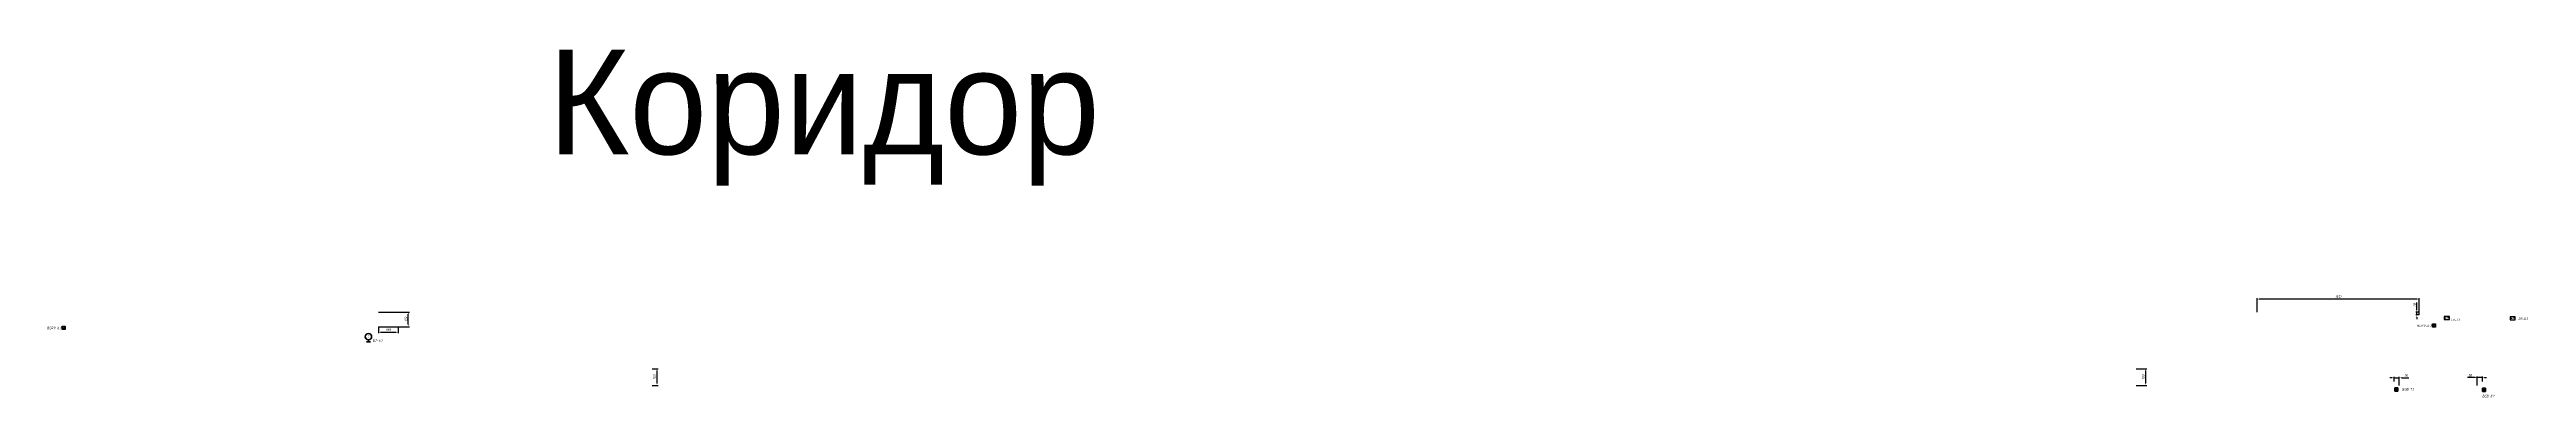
# Model space of a CAD drawing. Header units: millimetres. Extents: x -14867 to 18281, y -44534 to -39091.
# Drawn here: x -5425 to 18281, y -42415 to -39091 of the extents above; entities that cross this region are included whole.
import ezdxf
from ezdxf.enums import TextEntityAlignment as Align

# ---------------------------------------------------------------- set-up
doc = ezdxf.new("R2010")
doc.units = ezdxf.units.MM
doc.header["$PDMODE"] = 34
doc.header["$PDSIZE"] = 25
doc.layers.add('02 ЭОМ и СС', color=7, linetype='Continuous')
doc.layers.add('11 Привязка размеры', color=7, linetype='Continuous')
doc.layers.add('100 noprint', color=1, linetype='Continuous', plot=False)
doc.styles.get("Standard").update_dxf_attribs({"font": 'Ubuntu-R.ttf'})
doc.styles.add('ГОСТ-ISOCPEUR', font='isocpeui.ttf', dxfattribs={"width": 0.8})
doc.dimstyles.new('ISO-25', dxfattribs={"dimtxt": 2.5, "dimasz": 2.5, "dimexe": 1.25, "dimexo": 0.625, "dimtad": 1, "dimtxsty": 'Standard', "dimcen": 2.5, "dimadec": 0, "dimazin": 0, "dimtfac": 1, "dimtmove": 0, "dimatfit": 3, "dimfxl": 1, "dimarcsym": 0})

# ---------------------------------------------------------------- blocks, each defined once
blk = doc.blocks.new('геркон')
at = {"lineweight": -2}
for points in [[(3, 2), (3, 3), (0, 3), (0, 2)], [(3, 0), (3, 1), (0, 1), (0, 0)]]:
    blk.add_hatch(color=0, dxfattribs=at).paths.add_polyline_path(points)
at = {"color": 0, "lineweight": -2}
for p, q in [((0, 0), (0, 3)), ((0, 3), (3, 3)), ((0, 2), (3, 2)), ((0, 1), (3, 1)), ((3, 0), (0, 0)), ((3, 3), (3, 0))]:
    blk.add_line(p, q, dxfattribs=at)
blk = doc.blocks.new('Охранный датчик')
blk.add_hatch(color=0).paths.add_polyline_path([(3, 3), (0, 3), (0, 0), (3, 0), (1.5, 1.5)])
at = {"color": 0}
for p, q in [((3, 3), (1.5, 1.5)), ((1.5, 1.5), (3, 0))]:
    blk.add_line(p, q, dxfattribs=at)
blk.add_lwpolyline([(3, 0), (0, 0), (0, 3), (3, 3)], close=True, dxfattribs=at)
blk = doc.blocks.new('ИП')
at = {"color": 0}
for p, q in [((0.9, 1.5), (1.9, 1.5)), ((1.4, 1), (1.4, 2)), ((4.1, 1.5), (3.1, 1.5))]:
    blk.add_line(p, q, dxfattribs=at)
blk.add_lwpolyline([(0, 0), (5, 0), (5, 3), (0, 3)], close=True, dxfattribs=at)
blk = doc.blocks.new('датчик температуры')
at = {"color": 0, "lineweight": -2}
for p, q in [((-2, 0), (2, 0)), ((0, 2), (0, 0))]:
    blk.add_line(p, q, dxfattribs=at)
blk.add_circle((0, 5), 3, dxfattribs=at)
at = {"color": 0, "lineweight": -2, "style": 'ГОСТ-ISOCPEUR', "width": 0.6}
blk.add_text('T', height=2.5, rotation=360, dxfattribs=at).set_placement((0, 5), align=Align.MIDDLE_CENTER)
blk = doc.blocks.new('*D876')
at = {"layer": '11 Привязка размеры', "color": 0, "lineweight": -2}
for p, q in [((-2276, -41600), (-1981, -41600)), ((-1991, -41719), (-1991, -41620)), ((-2276, -41739), (-1981, -41739))]:
    blk.add_line(p, q, dxfattribs=at)
at = {"layer": '11 Привязка размеры', "color": 0}
for points in [[(-1987, -41620), (-1994, -41620), (-1991, -41600)], [(-1994, -41719), (-1987, -41719), (-1991, -41739)]]:
    blk.add_solid(points, dxfattribs=at)
at = {"layer": 'Defpoints', "color": 0}
for p in [(-2276, -41600), (-1991, -41600), (-2276, -41739)]:
    blk.add_point(p, dxfattribs=at)
at = {"layer": '11 Привязка размеры', "color": 0, "insert": (-2013, -41669), "char_height": 25, "attachment_point": 5, "rotation": 90, "style": 'ГОСТ-ISOCPEUR'}
blk.add_mtext('139', dxfattribs=at)
blk = doc.blocks.new('*D877')
at = {"layer": '11 Привязка размеры', "color": 0, "lineweight": -2}
for p, q in [((-2276, -41739), (-2276, -41801)), ((-2256, -41791), (-2107, -41791)), ((-2087, -41739), (-2087, -41801))]:
    blk.add_line(p, q, dxfattribs=at)
at = {"layer": '11 Привязка размеры', "color": 0}
for points in [[(-2256, -41788), (-2256, -41795), (-2276, -41791)], [(-2107, -41795), (-2107, -41788), (-2087, -41791)]]:
    blk.add_solid(points, dxfattribs=at)
at = {"layer": 'Defpoints', "color": 0}
for p in [(-2276, -41739), (-2087, -41739), (-2087, -41791)]:
    blk.add_point(p, dxfattribs=at)
at = {"layer": '11 Привязка размеры', "color": 0, "insert": (-2182, -41769), "char_height": 25, "attachment_point": 5, "style": 'ГОСТ-ISOCPEUR'}
blk.add_mtext('189', dxfattribs=at)
blk = doc.blocks.new('*D897')
at = {"layer": '11 Привязка размеры', "color": 0, "lineweight": -2}
for p, q in [((14547, -42141), (14646, -42141)), ((14636, -42161), (14636, -42280)), ((14547, -42300), (14646, -42300))]:
    blk.add_line(p, q, dxfattribs=at)
at = {"layer": '11 Привязка размеры', "color": 0}
for points in [[(14639, -42161), (14633, -42161), (14636, -42141)], [(14633, -42280), (14639, -42280), (14636, -42300)]]:
    blk.add_solid(points, dxfattribs=at)
at = {"layer": 'Defpoints', "color": 0}
for p in [(14547, -42141), (14547, -42300), (14636, -42300)]:
    blk.add_point(p, dxfattribs=at)
at = {"layer": '11 Привязка размеры', "color": 0, "insert": (14614, -42220), "char_height": 25, "attachment_point": 5, "rotation": 90, "style": 'ГОСТ-ISOCPEUR'}
blk.add_mtext('159', dxfattribs=at)
blk = doc.blocks.new('*D898')
at = {"layer": '11 Привязка размеры', "color": 0, "lineweight": -2}
for p, q in [((343, -42141), (399, -42141)), ((389, -42161), (389, -42280)), ((343, -42300), (399, -42300))]:
    blk.add_line(p, q, dxfattribs=at)
at = {"layer": '11 Привязка размеры', "color": 0}
for points in [[(392, -42161), (386, -42161), (389, -42141)], [(386, -42280), (392, -42280), (389, -42300)]]:
    blk.add_solid(points, dxfattribs=at)
at = {"layer": 'Defpoints', "color": 0}
for p in [(343, -42141), (343, -42300), (389, -42300)]:
    blk.add_point(p, dxfattribs=at)
at = {"layer": '11 Привязка размеры', "color": 0, "insert": (366, -42220), "char_height": 25, "attachment_point": 5, "rotation": 90, "style": 'ГОСТ-ISOCPEUR'}
blk.add_mtext('159', dxfattribs=at)
blk = doc.blocks.new('*D901')
at = {"layer": '11 Привязка размеры', "color": 0, "lineweight": -2}
for p, q in [((16994, -42228), (16974, -42228)), ((17014, -42262), (17014, -42218)), ((17014, -42228), (17064, -42228)), ((17064, -42300), (17064, -42218)), ((17084, -42228), (17156, -42228))]:
    blk.add_line(p, q, dxfattribs=at)
at = {"layer": '11 Привязка размеры', "color": 0}
for points in [[(16994, -42231), (16994, -42224), (17014, -42228)], [(17084, -42224), (17084, -42231), (17064, -42228)]]:
    blk.add_solid(points, dxfattribs=at)
at = {"layer": 'Defpoints', "color": 0}
for p in [(17014, -42262), (17064, -42228), (17064, -42300)]:
    blk.add_point(p, dxfattribs=at)
at = {"layer": '11 Привязка размеры', "color": 0, "insert": (17130, -42205), "char_height": 25, "attachment_point": 5, "style": 'ГОСТ-ISOCPEUR'}
blk.add_mtext('50', dxfattribs=at)
blk = doc.blocks.new('*D902')
at = {"layer": '11 Привязка размеры', "color": 0, "lineweight": -2}
for p, q in [((17789, -42226), (17716, -42226)), ((17809, -42300), (17809, -42216)), ((17859, -42226), (17809, -42226)), ((17859, -42262), (17859, -42216)), ((17879, -42226), (17899, -42226))]:
    blk.add_line(p, q, dxfattribs=at)
at = {"layer": '11 Привязка размеры', "color": 0}
for points in [[(17789, -42230), (17789, -42223), (17809, -42226)], [(17879, -42223), (17879, -42230), (17859, -42226)]]:
    blk.add_solid(points, dxfattribs=at)
at = {"layer": 'Defpoints', "color": 0}
for p in [(17809, -42226), (17809, -42300), (17859, -42262)]:
    blk.add_point(p, dxfattribs=at)
at = {"layer": '11 Привязка размеры', "color": 0, "insert": (17742, -42204), "char_height": 25, "attachment_point": 5, "style": 'ГОСТ-ISOCPEUR'}
blk.add_mtext('50', dxfattribs=at)
blk = doc.blocks.new('*D968')
at = {"layer": '11 Привязка размеры', "color": 0, "lineweight": -2}
for p, q in [((17255, -41600), (17221, -41600)), ((17255, -41627), (17221, -41627)), ((17231, -41580), (17231, -41507)), ((17231, -41627), (17231, -41600)), ((17231, -41647), (17231, -41667))]:
    blk.add_line(p, q, dxfattribs=at)
at = {"layer": '11 Привязка размеры', "color": 0}
for points in [[(17228, -41580), (17235, -41580), (17231, -41600)], [(17235, -41647), (17228, -41647), (17231, -41627)]]:
    blk.add_solid(points, dxfattribs=at)
at = {"layer": 'Defpoints', "color": 0}
for p in [(17231, -41600), (17255, -41600), (17255, -41627)]:
    blk.add_point(p, dxfattribs=at)
at = {"layer": '11 Привязка размеры', "color": 0, "insert": (17209, -41534), "char_height": 25, "attachment_point": 5, "rotation": 90, "style": 'ГОСТ-ISOCPEUR'}
blk.add_mtext('28', dxfattribs=at)
blk = doc.blocks.new('*D969')
at = {"layer": '11 Привязка размеры', "color": 0, "lineweight": -2}
for p, q in [((15704, -41600), (15704, -41465)), ((17235, -41475), (15724, -41475)), ((17255, -41627), (17255, -41465))]:
    blk.add_line(p, q, dxfattribs=at)
at = {"layer": '11 Привязка размеры', "color": 0}
for points in [[(15724, -41472), (15724, -41479), (15704, -41475)], [(17235, -41479), (17235, -41472), (17255, -41475)]]:
    blk.add_solid(points, dxfattribs=at)
at = {"layer": 'Defpoints', "color": 0}
for p in [(15704, -41475), (15704, -41600), (17255, -41627)]:
    blk.add_point(p, dxfattribs=at)
at = {"layer": '11 Привязка размеры', "color": 0, "insert": (16479, -41453), "char_height": 25, "attachment_point": 5, "style": 'ГОСТ-ISOCPEUR'}
blk.add_mtext('1551', dxfattribs=at)

msp = doc.modelspace()

# ---------------------------------------------------------------- block references
at = {"layer": '02 ЭОМ и СС', "color": 1, "lineweight": 40, "xscale": 10, "yscale": 10, "zscale": 10}
for p in [(17381.8, -41743.3), (-5304.1, -41764.4)]:
    msp.add_blockref('Охранный датчик', p, dxfattribs=at)
at = {"layer": '02 ЭОМ и СС', "xscale": 10, "yscale": 10, "zscale": 10}
for p in [(17492.9, -41670.6), (18124.2, -41674.1)]:
    msp.add_blockref('ИП', p, dxfattribs=at)
at = {"layer": '02 ЭОМ и СС', "lineweight": 40, "xscale": 10, "yscale": 10, "zscale": 10}
for name, p in [('датчик температуры', (-2372.3, -41885.3)), ('геркон', (17020.4, -42354.4)), ('геркон', (17858.9, -42357.6))]:
    msp.add_blockref(name, p, dxfattribs=at)

# ---------------------------------------------------------------- texts
at = {"layer": '02 ЭОМ и СС', "linetype": 'Continuous', "style": 'ГОСТ-ISOCPEUR', "width": 0.8}
for s, p in [('BGRV-6.2', (17371.8, -41743.3)), ('BGRV-6.1', (-5314.1, -41764.4)), ('BGB-7.1', (17203.3, -42350.7)), ('BGB-8.1', (17972.2, -42414.7))]:
    msp.add_text(s, height=25, dxfattribs=at).set_placement(p, align=Align.RIGHT)
for s, p in [('ER-7.1', (17555.2, -41686.1)), ('ER-8.1', (18202.8, -41675.9)), ('BT-6.1', (-2332.3, -41885.3))]:
    msp.add_text(s, height=25, dxfattribs=at).set_placement(p)
at = {"layer": '100 noprint', "insert": (-653.9, -39091.3), "char_height": 1000, "width": 2318.604, "attachment_point": 1}
msp.add_mtext('{Коридор}', dxfattribs=at)

# ---------------------------------------------------------------- dimensions: what is measured, and where the dimension line sits
at = {"layer": '11 Привязка размеры'}
dim = msp.add_linear_dim(base=(15703.6, -41475.5), p1=(17255, -41627.2), p2=(15703.6, -41599.7), dimstyle='ISO-25', override={"dimtxt": 25, "dimasz": 20, "dimexe": 10, "dimexo": 0, "dimgap": 10, "dimdec": 0, "dimtxsty": 'ГОСТ-ISOCPEUR'}, dxfattribs=at)
dim.commit()
dim.dimension.update_dxf_attribs({"geometry": '*D969', "text_midpoint": (16479.3, -41475.5), "dimtype": 160})
for base, p1, p2, picture, middle in [((-1990.6, -41599.7), (-2276.4, -41738.7), (-2276.4, -41599.7), '*D876', (-2013.1, -41669.2)), ((17231.2639272, -41599.7314239), (17254.9693764, -41627.2314239), (17254.9693764, -41599.7314239), '*D968', (17208.7639272, -41533.5409478)), ((388.9, -42299.7), (342.8, -42140.7), (342.8, -42299.7), '*D898', (366.4, -42220.2)), ((14636, -42299.7), (14546.7, -42140.7), (14546.7, -42299.7), '*D897', (14613.5, -42220.2))]:
    dim = msp.add_linear_dim(base=base, p1=p1, p2=p2, angle=90, dimstyle='ISO-25', override={"dimtxt": 25, "dimasz": 20, "dimexe": 10, "dimexo": 0, "dimgap": 10, "dimdec": 0, "dimtxsty": 'ГОСТ-ISOCPEUR'}, dxfattribs=at)
    dim.commit()
    dim.dimension.update_dxf_attribs({"geometry": picture, "text_midpoint": middle})
for base, p1, p2, picture, middle in [((-2087.2, -41791.5), (-2276.4, -41738.7), (-2087.2, -41738.7), '*D877', (-2181.8, -41769)), ((17063.6, -42227.5), (17013.6, -42261.7), (17063.6, -42299.7), '*D901', (17129.8, -42205)), ((17808.6, -42226.5), (17858.6, -42261.7), (17808.6, -42299.7), '*D902', (17742.4, -42204))]:
    dim = msp.add_linear_dim(base=base, p1=p1, p2=p2, dimstyle='ISO-25', override={"dimtxt": 25, "dimasz": 20, "dimexe": 10, "dimexo": 0, "dimgap": 10, "dimdec": 0, "dimtxsty": 'ГОСТ-ISOCPEUR'}, dxfattribs=at)
    dim.commit()
    dim.dimension.update_dxf_attribs({"geometry": picture, "text_midpoint": middle})

doc.saveas('drawing.dxf')
